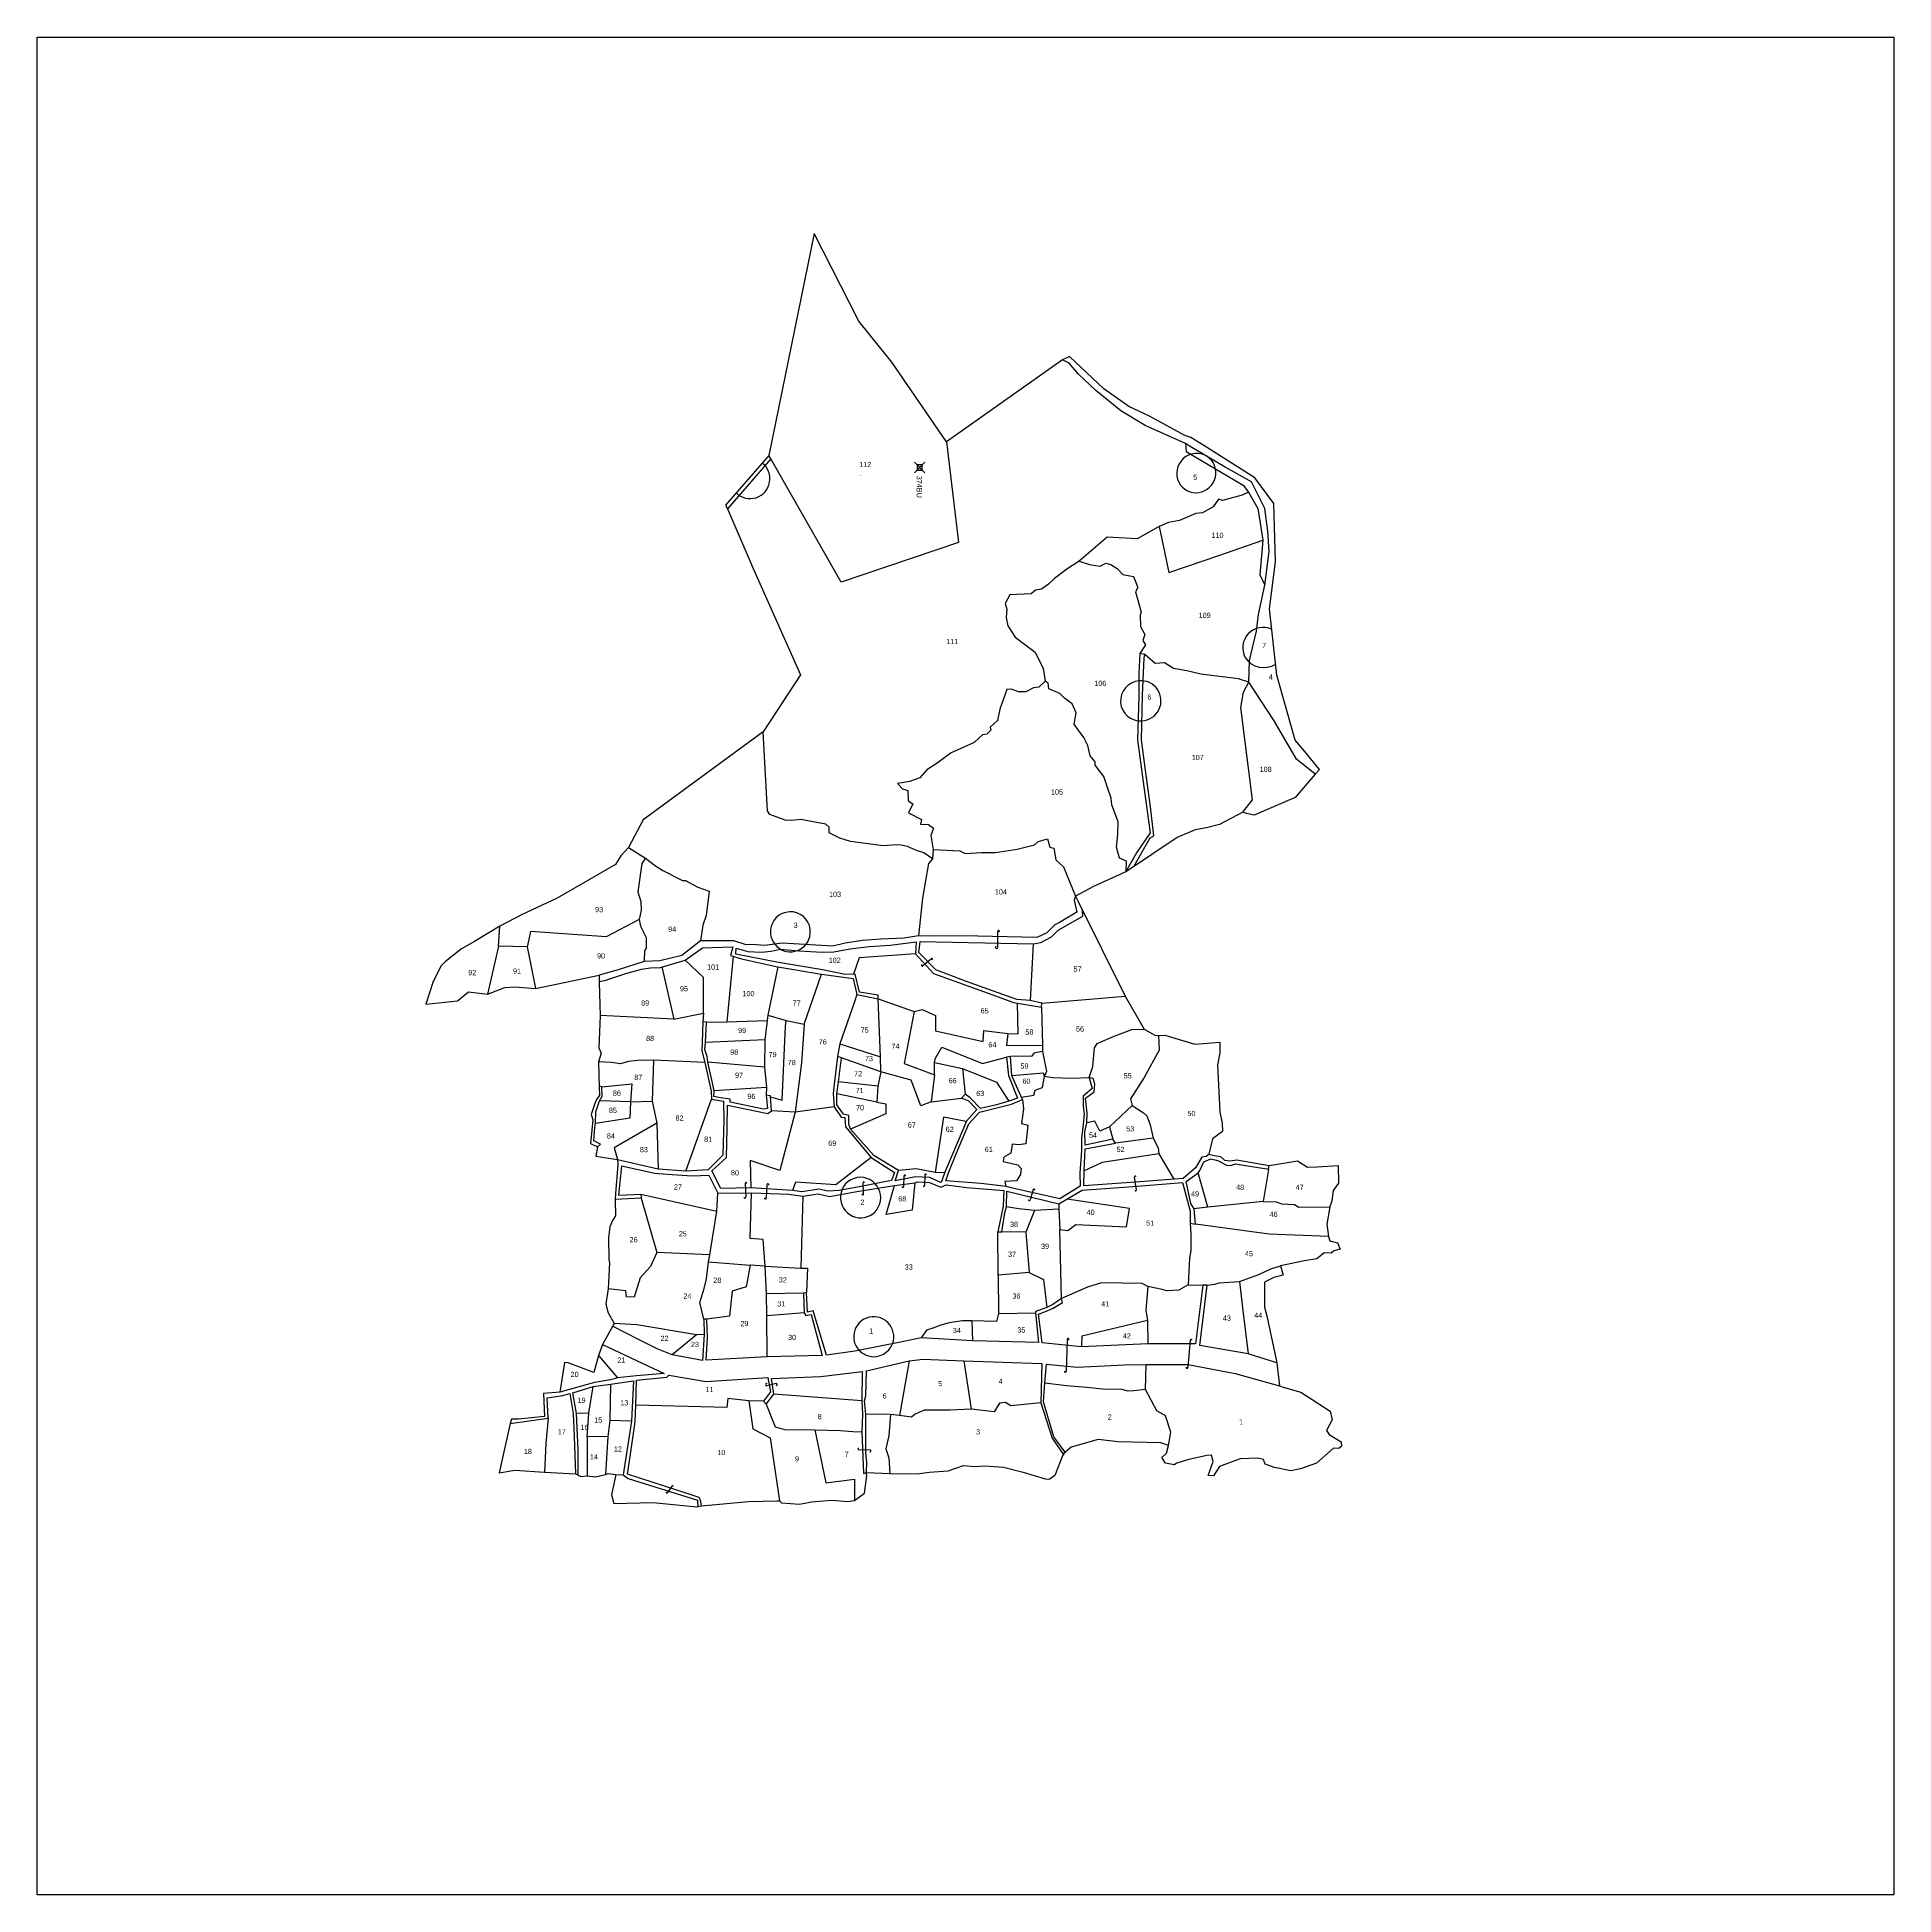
# Model space of a CAD drawing. Extents: x 153578 to 155356, y 177888 to 179666.
import ezdxf

# ---------------------------------------------------------------- set-up
doc = ezdxf.new("R2010")
doc.units = 0
doc.header["$MEASUREMENT"] = 0
doc.header["$PDMODE"] = 67
doc.header["$PDSIZE"] = 5
for name, color, linetype in [('BORDER-B', 3, 'CONTINUOUS'), ('IMAGE', 7, 'CONTINUOUS'), ('LINK', 4, 'CONTINUOUS'), ('NO', 1, 'CONTINUOUS'), ('PARCEL', 6, 'CONTINUOUS'), ('ROAD', 2, 'CONTINUOUS'), ('TRIG-P', 2, 'CONTINUOUS'), ('TRIG-T', 1, 'CONTINUOUS')]:
    doc.layers.add(name, color=color, linetype=linetype)
picture_1 = doc.add_image_def('image1.tif', size_in_pixel=(8477, 8481))

msp = doc.modelspace()

# ---------------------------------------------------------------- linework, layer by layer
at = {"layer": 'BORDER-B'}
for points in [[(154806.3, 178965.3), (154792.2, 178982.4), (154782.8, 178993.2), (154765.4, 179055.6), (154758.4, 179118.9), (154764, 179163.9), (154762.6, 179219.7), (154744.3, 179244.5), (154695.5, 179275.5), (154682.9, 179283), (154677.2, 179284.9), (154643.5, 179303.6), (154623.6, 179312.8), (154599.7, 179329.7), (154566.9, 179360.6), (154560.3, 179357.3), (154449.1, 179279), (154396.6, 179355), (154365.1, 179394.4), (154322.5, 179478.3), (154279.1, 179265.9), (154237.4, 179218.1), (154239.3, 179214.8), (154264.1, 179157.6), (154309.2, 179055.9), (154273.6, 179001.1), (154158.6, 178917.1), (154144.7, 178890.6), (154137.2, 178882.6), (154132.1, 178874.1), (154076.2, 178841.8), (154042.9, 178826.3), (154021.4, 178815.1), (153997, 178800.5), (153984.8, 178793.5), (153969.3, 178781.3), (153965.1, 178777.1), (153957.6, 178762.1), (153950.5, 178740.5), (153981, 178743.8), (153991.3, 178752.2), (154009.6, 178749.9), (154026.1, 178756.4), (154035.4, 178756.9), (154055.6, 178755.5), (154116.6, 178768.2), (154116.6, 178761.1), (154117.5, 178729.7), (154116.1, 178698.8), (154118.5, 178693.6), (154115.7, 178685.2), (154116.4, 178660.2), (154116.8, 178653.4), (154113.9, 178649.1), (154112.5, 178645.5), (154108.9, 178634.8), (154110.3, 178629.7), (154108.2, 178607.1), (154115, 178603.9), (154113.2, 178595), (154134, 178591.7), (154134.4, 178586.7), (154132.2, 178559.1), (154131.9, 178553.3), (154132.2, 178537.9), (154129.3, 178533.3), (154126.8, 178527.2), (154125.4, 178517.1), (154125.8, 178495.6), (154126.5, 178492.7), (154125, 178468), (154122.9, 178453.6), (154124.7, 178445.7), (154130.7, 178434.7), (154119.6, 178414.6), (154116, 178404.2), (154111.4, 178387.7), (154086.9, 178397), (154083.4, 178397.4), (154078.7, 178369), (154063.3, 178367.6), (154064, 178345.7), (154039.2, 178343.2), (154032.4, 178343.2), (154031.3, 178338.9), (154020.6, 178291.6), (154035.6, 178294.4), (154064.3, 178292.3), (154093.8, 178290.8), (154098.8, 178288.3), (154104.9, 178289), (154113.1, 178288), (154122.5, 178290.1), (154125, 178291.2), (154132.5, 178290.1), (154128.2, 178270.7), (154130.4, 178262.5), (154168.1, 178263.2), (154210, 178259.3), (154214.3, 178260), (154259.6, 178264.3), (154286.5, 178265), (154289.3, 178265), (154291.1, 178262.9), (154308.4, 178261.8), (154319.9, 178263.9), (154338.9, 178265.4), (154354.7, 178264.2), (154360.9, 178265.3), (154370.6, 178272.3), (154372.7, 178288.9), (154372, 178292.1), (154394.7, 178291), (154420.9, 178290.8), (154432.4, 178292.4), (154450.7, 178293.5), (154465.5, 178298.9), (154476, 178297.7), (154485.7, 178298.4), (154503.5, 178297), (154522.5, 178292.4), (154543.5, 178286.1), (154548, 178285.6)], [(154806.3, 178965.3), (154802.1, 178960.6), (154783, 178938.4), (154743.6, 178921.3), (154736.4, 178922.9), (154732.7, 178924.4), (154710.5, 178912.5), (154698, 178909.4), (154687.1, 178907.3), (154670.1, 178900.1), (154621.4, 178867.5), (154589.8, 178853), (154572.5, 178844), (154575.1, 178838.8), (154620.2, 178748.2), (154638.3, 178716.6), (154649.2, 178710.4), (154658, 178710.9), (154687, 178702.1), (154710.8, 178704.2), (154710.8, 178693.9), (154708.7, 178682.5), (154710.9, 178637.5), (154712.9, 178626.6), (154713.2, 178618.4), (154703.7, 178611.6), (154700.4, 178596.8), (154705.4, 178595.5), (154711.3, 178594.5), (154715.2, 178591.2), (154720.5, 178590.6), (154727, 178591.5), (154758.2, 178586), (154785.1, 178590.6), (154794.9, 178584.3), (154804.1, 178584.7), (154824.2, 178586), (154824.5, 178569.2), (154819.2, 178562), (154817.9, 178552.2), (154816, 178546.3), (154813.3, 178529.9), (154815, 178518.1), (154816, 178513.8), (154823.5, 178511.8), (154826.1, 178505.9), (154819.9, 178504.3), (154817.3, 178502), (154810.7, 178502.3), (154803.8, 178496.7), (154792, 178494.8), (154769, 178489.9), (154771.6, 178481), (154762.4, 178478.8), (154753.6, 178474.2), (154753.6, 178450.5), (154755.8, 178442), (154765.4, 178397.1), (154768, 178375.1), (154771.6, 178373.8), (154788.3, 178368.9), (154816.6, 178350.8), (154818.5, 178342.6), (154813, 178332.4), (154815.6, 178328.5), (154827.1, 178321.3), (154827.4, 178317.4), (154824.8, 178315.1), (154819.5, 178315.4), (154803.4, 178301), (154788, 178295.4), (154778.8, 178293.7), (154763.1, 178296.7), (154754.2, 178300), (154752.6, 178304.6), (154747.3, 178305.9), (154730.3, 178305.2), (154710.6, 178297.7), (154704.7, 178288.8), (154699.7, 178289.1), (154704.3, 178302.6), (154702.7, 178308.5), (154698.4, 178308.2), (154679.7, 178304.2), (154669.5, 178301), (154667.2, 178299.3), (154658.7, 178301), (154655.4, 178306.5), (154659.7, 178310.5), (154661.7, 178318), (154654.4, 178320.6), (154613.4, 178321.3), (154594.4, 178323.6), (154568.5, 178316.4), (154560.9, 178309.5), (154552.9, 178289.3), (154548, 178285.6)]]:
    msp.add_lwpolyline(points, dxfattribs=at)
at = {"layer": 'LINK'}
for points in [[(154498.2, 178794.9), (154498.1, 178810)], [(154434.6, 178784), (154426.5, 178777.2)], [(154256.4, 178569), (154256.8, 178555.9)], [(154277.1, 178567.5), (154276.4, 178554.6)], [(154369.6, 178558.5), (154369.2, 178569.6)], [(154408.1, 178566), (154408.5, 178576)], [(154428.4, 178577), (154428, 178566.8)], [(154532.1, 178563), (154529.2, 178553.1)], [(154630.9, 178562.6), (154629, 178574.9)], [(154564.5, 178419.2), (154563.7, 178388.8)], [(154682.5, 178418.7), (154680.3, 178392.8)], [(154286.1, 178377.2), (154277, 178375)], [(154375.9, 178313.6), (154365, 178313.5)], [(154186.4, 178279.3), (154181.5, 178272.6)]]:
    msp.add_lwpolyline(points, dxfattribs=at)
for centre, radius, start, end in [((154497.1, 178794.9), 1.05, 122.5428, 358.3226), ((154498.9, 178810.1), 0.815, 332.1168, 185.2726), ((154425.9, 178777.7), 0.783, 117.0649, 315.1284), ((154435, 178783.6), 0.589, 262.1603, 132.5614), ((154257.1, 178569.1), 0.638, 334.1378, 185.2612), ((154278, 178567.4), 0.948, 339.298, 175.8972), ((154369.9, 178569.6), 0.685, 1.5573, 176.1053), ((154407.2, 178566), 0.904, 188.7765, 356.8523), ((154409.2, 178576.2), 0.733, 330.5983, 192.1042), ((154427.3, 178566.7), 0.734, 192.4025, 8.4043), ((154429.1, 178577.1), 0.695, 353.8363, 183.727), ((154532.8, 178562.8), 0.741, 324.8818, 168.7389), ((154629.8, 178575), 0.864, 16.2403, 188.2791), ((154256, 178555.6), 0.903, 174.1462, 17.7426), ((154275.6, 178554.7), 0.805, 164.0437, 354.8867), ((154368.9, 178558.5), 0.671, 150.9758, 359.1733), ((154528.3, 178553.3), 0.964, 174.5341, 348.4116), ((154630.1, 178562.5), 0.793, 199.9838, 1.5759), ((154565.4, 178419.4), 0.946, 324.4912, 190.0706), ((154683.3, 178418.7), 0.768, 354.8325, 176.6983), ((154562.9, 178388.8), 0.85, 150.8962, 358.2721), ((154679.4, 178392.6), 0.894, 158.8557, 13.5194), ((154277, 178376.1), 1.12, 74.2124, 269.3921), ((154286.1, 178376.3), 0.852, 239.7485, 89.1905), ((154365, 178314.3), 0.861, 91.4597, 266.1017), ((154375.8, 178312.7), 0.867, 260.9629, 84.4809), ((154186.9, 178278.9), 0.575, 349.6996, 138.129), ((154181.1, 178273), 0.52, 143.3156, 319.3892)]:
    msp.add_arc(centre, radius, start, end, dxfattribs=at)
at = {"layer": 'PARCEL'}
for points in [[(154449.1, 179279), (154460.6, 179182.6), (154348.1, 179144.4), (154280.8, 179262.5)], [(154738.1, 179230.8), (154732.3, 179227.9), (154713.3, 179222.6), (154709.5, 179224.1), (154704.5, 179216.5), (154694.3, 179210.8), (154687.8, 179210.4), (154672.2, 179203.5), (154661.5, 179201.6), (154652.8, 179197.8), (154631.8, 179186), (154602.9, 179187.5), (154576.2, 179164.7), (154564.4, 179157.1), (154552.6, 179148), (154546.9, 179142.6), (154546.9, 179142.6), (154540.1, 179137.7), (154534.4, 179136.9), (154530.2, 179133.5), (154509.6, 179132.4), (154509.6, 179132.4), (154505.4, 179124), (154506.9, 179118.7), (154506.9, 179118.7), (154506.2, 179110.7), (154507.7, 179102.7), (154514.9, 179092), (154534, 179077.6), (154541.6, 179061.9), (154543.5, 179049.8), (154537.4, 179044.1), (154532.5, 179043.3), (154525.2, 179039.5), (154518.4, 179039.5), (154511.1, 179042.2), (154506.8, 179041.6), (154500.1, 179023), (154497.8, 179012.1), (154490.8, 179005.6), (154491.4, 179002.8), (154487.7, 178998.9), (154483.5, 178998.3), (154480.1, 178995.2), (154475.6, 178991), (154465.8, 178986.4), (154453.4, 178981), (154440.2, 178971.2), (154430.1, 178964.8), (154423.6, 178957.2), (154413.8, 178953.8), (154402, 178951.8), (154406.8, 178946.5), (154412.1, 178945.1), (154412.4, 178935), (154416.9, 178932.2), (154412.7, 178923.5), (154425, 178917.3), (154424.2, 178912.8), (154431.8, 178912.5), (154436.6, 178909.1), (154434, 178901.8), (154436.3, 178888.6), (154461.8, 178887.2), (154466.9, 178884.7), (154482.6, 178885.8), (154496.1, 178885.6), (154516.6, 178888.9), (154533.2, 178893.1), (154536.9, 178896.2), (154545.8, 178898.8), (154548.1, 178890.9), (154551.7, 178889.8), (154553.7, 178878.8), (154561, 178871.8), (154572.5, 178844)], [(154652.8, 179197.8), (154662, 179153.9), (154709.7, 179170.2), (154751.9, 179184.7)], [(154576.2, 179164.7), (154586.1, 179161.5), (154596.2, 179159.8), (154601.6, 179162.7), (154606.3, 179161.5), (154612.5, 179157.6), (154617.9, 179151.7), (154628, 179150), (154632.2, 179139.3), (154629.9, 179135.1), (154635.6, 179115.8), (154634.4, 179112.9), (154634.7, 179102), (154638.9, 179094.4), (154637.2, 179088.8), (154639.5, 179084.6), (154634.1, 179076.3)], [(154732.7, 178924.4), (154742, 178936.1), (154731, 179024.4), (154733.4, 179039.2), (154738.6, 179048.7), (154728.7, 179052), (154692.5, 179056.3), (154679.2, 179059.6), (154666.4, 179062), (154657.9, 179067.2), (154648.8, 179066.7), (154639, 179075.3)], [(154621, 178867.3), (154621.4, 178877.4), (154614.7, 178880.2), (154611.9, 178890.9), (154613, 178903), (154613.6, 178915), (154607.4, 178931.3), (154606.8, 178937.8), (154603.4, 178947.1), (154599.8, 178958.3), (154591.4, 178969.2), (154591.4, 178972.6), (154586.6, 178978.2), (154584.3, 178988.1), (154580.7, 178995.9), (154575.3, 179003.2), (154571.4, 179008.6), (154573.1, 179019.5), (154569.4, 179027.9), (154562.1, 179033.6), (154557.6, 179037.8), (154547, 179042.3), (154546.4, 179048), (154543.5, 179049.8)], [(154802.1, 178960.6), (154784.2, 178975.1), (154762.9, 179011.6), (154738.6, 179048.7)], [(154435.6, 178879.5), (154427.5, 178885.2), (154420.5, 178887.7), (154411.8, 178891.3), (154404.2, 178893), (154397.1, 178892.7), (154388.2, 178892.2), (154374.1, 178894.1), (154357.2, 178896.1), (154346.9, 178899.5), (154336.7, 178904.5), (154336.7, 178909.9), (154333.6, 178912.7), (154321.3, 178914.9), (154309.5, 178917.2), (154300.5, 178916.3), (154294.6, 178916.6), (154280, 178922.2), (154277.7, 178925.6), (154273.6, 179001.1)], [(154144.7, 178890.6), (154160.7, 178880.3), (154170.4, 178872.9), (154177.3, 178868.5), (154196.3, 178858.8), (154199.1, 178859), (154210.9, 178852.5), (154221.9, 178848.5), (154218.9, 178825.5), (154215.7, 178816.2), (154213.5, 178801.2)], [(154436.3, 178888.6), (154435.6, 178879.5), (154431.7, 178875.3), (154426.1, 178841.9), (154422.2, 178806)], [(154160.7, 178880.3), (154157.3, 178875.3), (154153.5, 178848), (154156.4, 178838.8), (154156.6, 178830.5), (154154.7, 178821.4), (154123.1, 178805), (154050.6, 178809.9), (154047.6, 178795.5), (154020, 178796), (154021.4, 178815.1)], [(154154.7, 178821.4), (154156.1, 178815), (154161.4, 178804.2), (154161.4, 178793.7), (154159.9, 178791.7), (154159.5, 178781.4)], [(154020, 178796), (154009.6, 178749.9)], [(154047.6, 178795.5), (154055.6, 178755.5)], [(154532.2, 178798.3), (154529.2, 178743.9)], [(154188.1, 178726.2), (154216.4, 178731.8), (154216.5, 178766.1), (154199, 178782.7)], [(154244.7, 178786.4), (154238.8, 178723.5)], [(154419.3, 178788.8), (154365.6, 178784.9), (154360, 178769.2)], [(154176.5, 178776.1), (154188.1, 178726.2), (154117.5, 178729.7)], [(154287.6, 178776.1), (154278, 178729.9), (154277.3, 178724.8)], [(154278, 178729.9), (154295.7, 178724.9), (154312.7, 178721.4), (154329.3, 178769.2)], [(154363.3, 178749.7), (154361, 178742.6), (154346.8, 178702.4), (154344.8, 178690.3)], [(154346.8, 178702.4), (154385.8, 178689.9), (154383.5, 178745.7), (154418.1, 178733.4), (154408.6, 178683.6), (154437.5, 178672.9), (154437.6, 178684.5), (154464.4, 178678.7), (154497, 178665.8), (154508.7, 178647.5)], [(154507.7, 178712.5), (154517.6, 178712.1), (154517.2, 178741.5)], [(154540.5, 178741.5), (154620.2, 178748.2)], [(154216.4, 178731.8), (154215.6, 178723.6)], [(154219.4, 178723.3), (154238.8, 178723.5), (154277.3, 178724.8), (154275.1, 178706.2), (154274.8, 178680.2), (154220.4, 178684.8)], [(154280.5, 178651.8), (154291.7, 178648.4), (154295, 178719.5), (154295.7, 178724.9)], [(154418.1, 178733.4), (154425.9, 178735.5), (154438.5, 178729.6), (154438.4, 178714.8), (154484.1, 178704.6), (154484.8, 178715.3), (154507.7, 178712.5), (154506.6, 178701), (154540.9, 178701.1), (154540.9, 178695.1), (154532.7, 178693.6), (154530.7, 178690.7), (154510.2, 178690.3)], [(154540.2, 178737.7), (154540.9, 178701.1)], [(154275.1, 178706.2), (154218.2, 178703.6)], [(154312.7, 178721.4), (154310.3, 178684.2), (154304.3, 178636.9), (154281.4, 178638.2)], [(154520.8, 178651.3), (154532.7, 178653.4), (154534, 178658), (154540.9, 178660.8), (154542.9, 178671.4), (154550.7, 178670.3), (154569.5, 178669.7), (154585.8, 178670.3), (154589.3, 178680.9), (154590.7, 178698.8), (154593.3, 178702.7), (154609.6, 178709.7), (154626.5, 178716.3), (154638.3, 178716.6)], [(154652.1, 178710.6), (154652.8, 178696.3), (154638.2, 178670.4), (154625.4, 178649.9), (154626.8, 178643.5), (154605.1, 178623.1), (154596, 178618.8), (154591, 178628.5), (154583.6, 178626.8)], [(154386.2, 178675.6), (154348.4, 178689.2)], [(154434.5, 178646.9), (154424.6, 178643.2), (154415.2, 178667.6), (154386.2, 178675.6), (154385.8, 178689.9)], [(154437.6, 178684.5), (154438.5, 178688.8), (154444.5, 178699.2), (154483.5, 178683.6), (154506.6, 178689.7)], [(154540.9, 178695.1), (154544.8, 178675.9), (154542.9, 178671.4), (154541.8, 178674.4), (154511.7, 178671.9)], [(154217.7, 178684.6), (154168.6, 178686.9), (154153.1, 178686.6), (154144.6, 178685.5), (154136.9, 178683.4), (154128.1, 178684.5), (154115.7, 178685.2)], [(154168.6, 178686.9), (154167.2, 178647.5), (154171.7, 178626.4), (154172.9, 178582.5)], [(154274.8, 178680.2), (154276.8, 178660.7), (154276.5, 178653.3)], [(154386.2, 178675.6), (154383.4, 178662), (154382.3, 178646.6), (154390.9, 178645.1), (154390.9, 178635.6), (154357.3, 178620.8)], [(154437.5, 178672.9), (154434.5, 178646.9), (154463.5, 178650.4)], [(154464.4, 178678.7), (154467.1, 178654.3)], [(154118.9, 178661.3), (154147.7, 178664.1), (154146.6, 178647), (154116.9, 178647.8)], [(154276.8, 178660.7), (154226.7, 178657.4)], [(154382.3, 178646.6), (154344.2, 178654.6)], [(154383.4, 178662), (154345.8, 178666.2)], [(154146.6, 178647), (154145.7, 178631.4), (154112.9, 178626.2)], [(154146.6, 178647), (154167.2, 178647.5)], [(154199.6, 178580.7), (154224, 178649.4)], [(154341.6, 178642.3), (154304.3, 178636.9), (154289.4, 178581.1), (154261, 178590.8), (154261.7, 178564.5)], [(154521.7, 178649.3), (154522.9, 178640.1), (154520.8, 178626.3), (154526.8, 178624.6), (154525, 178606.6), (154518.3, 178605.9), (154512, 178606.3), (154510.6, 178597.8), (154503.9, 178594), (154503.2, 178589.7), (154517.3, 178586.6), (154520.5, 178583.1), (154519.8, 178577.4), (154516.2, 178571.4), (154505, 178570.7), (154505.8, 178565.8)], [(154626.8, 178643.5), (154637.6, 178636.4), (154640.8, 178633.4), (154644, 178624.8), (154646.9, 178612), (154610.8, 178607.3)], [(154171.7, 178626.4), (154130.9, 178602.8), (154134, 178591.7)], [(154468, 178628), (154446.2, 178632.4), (154438.1, 178579.2), (154447.4, 178579.5)], [(154605.1, 178623.1), (154608.4, 178611.3)], [(154646.9, 178612), (154651.6, 178602.8), (154652.3, 178597.3), (154598.1, 178589), (154580.8, 178581)], [(154377, 178593.6), (154343, 178567.6), (154304.6, 178570.1), (154301.7, 178562.2)], [(154438.1, 178579.2), (154420.1, 178582.7), (154403.1, 178581.1)], [(154652.3, 178597.3), (154666.6, 178572.8)], [(154757.5, 178582.1), (154752.4, 178551.6), (154764.9, 178551.3), (154770.1, 178549.4), (154782.2, 178548.5), (154786.5, 178546.1), (154816, 178546.3)], [(154418.9, 178569.4), (154416.3, 178543.3), (154391.3, 178539.1), (154399.2, 178566.8)], [(154752.4, 178551.6), (154699.3, 178546), (154690, 178578.9)], [(154156.5, 178558.5), (154229.2, 178542.2)], [(154156.7, 178554.8), (154171.8, 178502.7)], [(154216.7, 178439), (154213, 178454.9), (154216.9, 178468.2), (154219.3, 178477.4), (154221.1, 178493.9), (154222.5, 178500.3), (154229.2, 178542.2), (154230.2, 178559.4)], [(154277.3, 178402.7), (154277.1, 178442.2), (154276.7, 178463), (154275.3, 178489.7), (154273.5, 178515.1), (154261.2, 178516.1), (154262.5, 178559.9)], [(154311.5, 178556.7), (154309.6, 178487.7), (154315.9, 178487.7), (154315.1, 178464.3)], [(154556.6, 178544.2), (154533.4, 178542.8), (154518, 178544.4), (154506.6, 178546.4)], [(154556.7, 178549.2), (154556.6, 178544.2), (154557.6, 178524.8)], [(154641.8, 178470.1), (154636.4, 178472.9), (154597.6, 178473.6), (154584.1, 178469.5), (154559.3, 178458.7), (154557.6, 178524.8), (154565.2, 178523.6), (154572.9, 178529.4), (154621.5, 178527.2), (154624.2, 178544.7), (154564.5, 178553.9)], [(154699.3, 178546), (154686, 178544.5)], [(154533.4, 178542.8), (154525, 178522.2), (154502, 178522.4)], [(154682.3, 178530.7), (154683, 178520.2), (154683, 178504.7), (154681.9, 178497.1), (154680.5, 178471.7), (154694.4, 178471.5)], [(154815, 178518.1), (154758, 178520.3), (154687.5, 178529.7)], [(154528.3, 178483.4), (154498.6, 178481), (154498.2, 178522.6)], [(154525, 178522.2), (154528.3, 178483.4), (154542, 178476.7), (154545, 178450)], [(154222.5, 178500.3), (154171.8, 178502.7), (154165.5, 178489.4), (154155.9, 178478.4), (154150, 178459.8), (154142.6, 178460.1), (154141.9, 178466.1), (154125, 178468)], [(154221.1, 178493.9), (154261.2, 178490.4)], [(154275.3, 178489.7), (154261.2, 178490.4), (154257.4, 178469.7), (154244, 178465.8), (154241.2, 178441.8), (154219.5, 178439)], [(154275.3, 178489.7), (154309.6, 178487.7)], [(154498.6, 178481), (154498.9, 178444.4), (154534.3, 178444.9)], [(154698.6, 178471.5), (154706, 178472.4), (154710.2, 178473.8), (154729.7, 178474.9), (154748, 178481.6), (154759.7, 178487.1), (154769, 178489.9)], [(154729.7, 178474.9), (154732.5, 178449.8), (154737.8, 178405.7)], [(154312, 178463.6), (154276.7, 178463)], [(154680.5, 178471.7), (154671.6, 178466.6), (154665.8, 178466.3), (154660.1, 178466), (154655.6, 178467.4), (154641.8, 178470.1), (154639.8, 178447.6), (154641.5, 178437.7), (154641.8, 178415.1)], [(154312.7, 178444.9), (154277.1, 178442.2)], [(154498.9, 178444.4), (154497, 178436.5), (154473.2, 178437.4), (154464.4, 178437.2), (154451.7, 178435.5), (154443.5, 178433.1), (154435.9, 178430.2), (154429.9, 178428.3), (154424.8, 178421)], [(154209.8, 178423.9), (154152.4, 178433.4), (154130.7, 178434.7)], [(154217, 178424.1), (154209.8, 178423.9), (154186.5, 178404.7)], [(154473.2, 178437.4), (154474, 178418.2)], [(154641.5, 178437.7), (154578.7, 178422.5), (154578.3, 178412.3)], [(154116, 178404.2), (154134.1, 178382.6)], [(154413.2, 178399), (154404.1, 178346.7)], [(154465.6, 178399), (154472.6, 178352.6)], [(154661.7, 178318), (154663.8, 178330.8), (154658.9, 178346.4), (154650.6, 178351), (154639.5, 178371.4), (154640.4, 178395.4)], [(154106.7, 178349), (154110.7, 178374.3)], [(154127.4, 178376.6), (154126.7, 178341.7), (154124.8, 178326.4), (154122.5, 178290.1)], [(154639.5, 178371.4), (154628.5, 178370.3), (154623.1, 178369.8), (154616.9, 178371.4), (154598.6, 178371.7), (154583.5, 178373.3), (154563.9, 178374.9), (154543.1, 178377.7)], [(154273.8, 178360.2), (154259.9, 178360.6), (154239.7, 178363), (154238.6, 178354.4), (154151.5, 178356.6)], [(154259.9, 178360.6), (154263.6, 178333.9), (154280.1, 178325.3), (154289.3, 178265)], [(154276.5, 178357.4), (154284.9, 178335.8), (154294.1, 178333.1), (154323.1, 178332.9), (154347.4, 178332.1), (154359.5, 178331.2), (154368, 178330.9)], [(154368, 178360.8), (154283.7, 178366.9)], [(154539.5, 178358.9), (154510.8, 178355.8), (154505.7, 178359), (154499.8, 178358.5), (154494.6, 178350.2), (154472.6, 178352.6), (154452.6, 178351.8), (154427.6, 178351.8), (154419.2, 178348), (154415.7, 178345), (154404.1, 178346.7), (154395.3, 178347.7), (154371.9, 178348)], [(154067.5, 178344), (154065.5, 178319.7), (154064.3, 178292.3)], [(154104.9, 178326.1), (154106.7, 178349), (154094.7, 178348.6)], [(154147.3, 178341.1), (154126.7, 178341.7)], [(154323.1, 178332.9), (154333.4, 178282), (154360.9, 178285.8), (154360.9, 178265.3)], [(154395.3, 178347.7), (154393.9, 178327), (154392.3, 178320.3), (154391, 178314.6), (154393.9, 178306), (154394.7, 178291)], [(154124.8, 178326.4), (154104.9, 178326.1), (154104.9, 178289)], [(154132.5, 178290.1), (154139.6, 178289.8)]]:
    msp.add_lwpolyline(points, dxfattribs=at)
for centre, radius, start, end in [((154261, 179243.5), 19, 225.6645, 52.0987), ((154688.7, 179248.6), 19.2, 67.9694, 215.4934), ((154688, 179249.2), 19, 218.1042, 65.3586), ((154752.2, 179081.7), 19.5, 64.6818, 208.1723), ((154753, 179084.1), 21.4, 212.8814, 301.8197), ((154634.9, 179030.8), 19.2, 94.5253, 273.8915), ((154635.3, 179030.9), 19.2, 272.5058, 95.911), ((154299.6, 178809.7), 19.1, 156.3914, 345.997), ((154299.6, 178809.8), 19.1, 345.6595, 156.729), ((154366.7, 178555.6), 19.1, 42.3973, 194.9281), ((154366.9, 178555.1), 19.2, 193.3388, 43.9865), ((154379.4, 178422), 19.2, 339.7368, 176.9667), ((154379.4, 178422.1), 19.2, 177.3301, 339.3734)]:
    msp.add_arc(centre, radius, start, end, dxfattribs=at)
at = {"layer": 'ROAD'}
for points in [[(154738.6, 179048.7), (154739.1, 179069.6), (154745.8, 179097.6), (154747.7, 179113.7), (154753.8, 179141.7), (154758.1, 179174), (154756.7, 179193.5), (154753.8, 179214.9), (154741, 179240.5), (154715.8, 179254.7), (154683.9, 179273.5), (154677.8, 179277.3), (154639.3, 179294.4), (154616, 179308.6), (154592.2, 179328.1), (154575.6, 179343.8), (154566.6, 179354.2), (154560.3, 179357.3)], [(154677.8, 179277.3), (154678.7, 179269.7), (154733.3, 179237.4), (154738.1, 179230.8), (154747.1, 179215.1), (154751.9, 179184.7), (154749, 179151.5), (154753.8, 179141.7)], [(154280.8, 179262.5), (154239.3, 179214.8)], [(154280.8, 179262.5), (154279.1, 179265.9)], [(154628.4, 178872.2), (154644, 178899.7), (154647.7, 178901.5), (154644.5, 178929.5), (154639.4, 178966.8), (154635.9, 178993.6), (154636.6, 179036.2), (154638.2, 179072), (154639, 179075.3), (154634.1, 179076.3), (154633.4, 179057), (154633.3, 179035.4), (154632, 178993.5), (154638.1, 178948.6), (154644.1, 178904.5), (154631, 178885.5), (154621.5, 178868.5), (154621, 178867.3)], [(154572.5, 178844), (154571.3, 178839.9), (154573.8, 178828.5), (154557.3, 178818.7), (154552.9, 178816.5), (154545.3, 178808.7), (154535.6, 178804.3), (154479, 178805.5), (154422.2, 178806), (154408.5, 178803.8), (154386.1, 178802.6), (154369.1, 178801.4), (154352.2, 178798.8), (154340.2, 178796.1), (154291.8, 178798.8), (154274.7, 178796.6), (154263.1, 178797.6), (154257.3, 178797.3), (154245.6, 178801), (154213.5, 178801.2), (154195.7, 178787.2), (154174.6, 178781.8), (154159.5, 178781.4), (154134.7, 178773.4), (154116.6, 178768.1)], [(154116.6, 178762.1), (154122.8, 178763.4), (154141.9, 178769.9), (154156.9, 178774.1), (154165.5, 178775.3), (154175.3, 178775.7), (154199, 178782.7), (154215.4, 178794.3), (154244.4, 178795.2), (154242.4, 178787.2), (154252.7, 178783.8), (154287.6, 178776.1), (154329.3, 178769.2), (154359.6, 178764.9), (154363.3, 178749.7), (154383.5, 178745.7), (154383.8, 178749.1), (154365.7, 178751.8), (154361.7, 178769.2), (154351.9, 178769), (154330.3, 178773.3), (154288.1, 178780.2), (154247.4, 178788.2), (154247.7, 178794), (154258.8, 178790.8), (154272, 178790.2), (154281.1, 178791.1), (154289.9, 178793), (154307.7, 178791.6), (154330, 178790.2), (154341.1, 178790.5), (154356.7, 178793.4), (154375.1, 178795.8), (154395.1, 178797.1), (154420.1, 178800.1), (154419.3, 178788.8), (154436.7, 178769.8), (154492.6, 178749.8), (154513.2, 178742.1), (154540.2, 178737.7), (154540.5, 178741.5), (154529.2, 178743.9), (154516.5, 178745), (154467.3, 178762.6), (154439, 178773.4), (154422.5, 178789.8), (154424, 178800.4), (154532.2, 178798.3), (154539.5, 178799.4), (154549.7, 178805), (154556, 178811.4), (154579.6, 178824.6), (154579.4, 178830.1)], [(154700.5, 178596.8), (154697.7, 178594.7), (154693.6, 178593.9), (154687.6, 178583.8), (154675.6, 178573.5), (154634.1, 178570.3), (154580.6, 178566.4), (154580.8, 178581), (154581.7, 178601.8), (154610.8, 178607.3), (154608.4, 178611.3), (154581.9, 178605.4), (154581.4, 178618.3), (154583.6, 178626.8), (154583.7, 178636.2), (154582.3, 178650.4), (154590.4, 178656.5), (154591.2, 178664.1), (154589.5, 178669.3), (154585.8, 178670.3), (154588.6, 178659.7), (154579.8, 178652.3), (154580, 178642.4), (154580.9, 178635.3), (154579.8, 178625.1), (154578.2, 178612.1), (154578.2, 178600.3), (154576.9, 178578.7), (154577.1, 178566.2), (154557.5, 178554.1), (154515, 178563.5), (154505.8, 178565.8), (154501.1, 178566.5), (154481.9, 178568.7), (154448.5, 178571.2), (154450.9, 178579), (154458.2, 178597.2), (154470.5, 178625.9), (154480.6, 178637.2), (154511.2, 178644.7), (154521.7, 178649.3), (154511.7, 178671.9), (154510.2, 178690.3), (154506.6, 178689.7), (154508.5, 178672.2), (154517.1, 178650.6), (154508.7, 178647.5), (154497, 178644.2), (154481.6, 178640.7), (154471.7, 178650.7), (154467.1, 178654.3), (154463.5, 178650.4), (154469.7, 178648.2), (154478.2, 178639.5), (154468, 178628), (154465.6, 178622.4), (154447.4, 178579.5), (154445.5, 178574.3), (154444.3, 178570.2), (154443.4, 178569.6), (154433.2, 178574.6), (154419.5, 178575), (154399.8, 178571.3), (154403.1, 178581.1), (154379.4, 178595.6), (154357.3, 178620.8), (154355.6, 178625.6), (154355.5, 178633.8), (154350.6, 178635), (154344, 178644.1), (154344.2, 178654.6), (154345.8, 178666.2), (154348.4, 178689.2), (154344.8, 178690.3), (154341.9, 178666.3), (154340.4, 178654.9), (154341.6, 178642.3), (154348.1, 178632.4), (154351.7, 178631.8), (154352.3, 178623), (154377, 178593.6), (154399.3, 178579.3), (154396.3, 178571.5), (154365.5, 178565.5), (154346.4, 178562.2), (154335.6, 178561.3), (154326.9, 178563.3), (154310.7, 178560.9), (154301.7, 178562.2), (154261.7, 178564.5), (154233, 178563.9), (154224.3, 178581), (154238.5, 178593.6), (154239.2, 178622.2), (154239.3, 178643.8), (154278.1, 178635.9), (154281.4, 178638.2), (154280.4, 178652.6), (154276.5, 178653.3), (154277.8, 178640.6), (154273.7, 178640), (154241.8, 178646.7), (154241.9, 178649.4), (154232.6, 178650.7), (154226.4, 178652.1), (154226.7, 178657.4), (154225.4, 178663.5), (154220.4, 178684.8), (154220, 178690.5), (154217.6, 178697), (154218.2, 178703.6), (154219.4, 178723.3), (154215.6, 178723.6), (154215, 178703.7), (154214.7, 178695.9), (154217.7, 178684.6), (154223.6, 178657), (154224, 178649.4), (154235.7, 178647.6), (154235.8, 178629.4), (154234.8, 178596), (154220.8, 178581.9), (154199.6, 178580.7), (154172.9, 178582.5), (154134, 178591.5)], [(154115, 178603.9), (154117.9, 178606.3), (154111.4, 178609.5), (154112.3, 178622.4), (154112.9, 178626.2), (154113.2, 178637.5), (154116.9, 178647.8), (154119.5, 178652.3), (154118.9, 178661.3), (154116.4, 178662)], [(154137.9, 178585.6), (154135.1, 178557.6), (154156.5, 178558.5), (154156.7, 178554.8), (154131.9, 178553.3)], [(154137.9, 178585.6), (154169.9, 178578.7), (154181.5, 178577.6), (154205.7, 178576.2), (154221.5, 178576.8), (154230.2, 178559.4), (154262.5, 178559.9), (154298.1, 178558.4), (154311.5, 178556.7), (154326.2, 178559), (154337, 178556.4), (154363.3, 178561.1), (154399.2, 178566.8), (154418.9, 178569.4), (154421.2, 178570.4), (154432.9, 178569.8), (154443.8, 178565.1), (154448.9, 178567.4), (154468.4, 178565), (154503.9, 178562.2), (154503.3, 178547.1), (154498.2, 178522.6), (154502, 178522.4), (154504.9, 178540.8), (154506.6, 178546.4), (154506.9, 178561.5), (154556.7, 178549.2), (154578.9, 178562.4), (154627.9, 178565.9), (154675.1, 178569.8), (154682.4, 178542.3), (154682.3, 178530.7), (154687.5, 178529.7), (154686.1, 178544.4), (154683, 178549.6), (154678.5, 178570.8), (154690, 178578.9), (154691.6, 178581.1), (154695.5, 178589.5), (154702.2, 178592.3), (154706.1, 178591.5), (154709.5, 178590.6), (154717.3, 178586.4), (154721, 178585.9), (154725.8, 178587.6), (154741.5, 178585), (154755.7, 178582.7), (154757.5, 178582.1), (154758.1, 178586)], [(154765.4, 178397.1), (154737.8, 178405.7), (154691.7, 178413.7), (154698.6, 178471.5), (154694.4, 178471.5), (154687.5, 178415.1), (154641.8, 178415.1), (154578.3, 178412.3), (154540.6, 178416.1), (154537.1, 178443.5), (154544, 178446.3), (154551.3, 178449.4), (154560, 178454.9), (154559.3, 178458.7), (154551, 178452.8), (154544.4, 178449.7), (154534.3, 178446.3), (154534.3, 178444.9), (154537.1, 178416.5), (154474, 178418.2), (154424.8, 178421), (154406.5, 178417.2), (154361.2, 178408.2), (154334.2, 178404.4), (154321.3, 178446.7), (154316.1, 178445.6), (154315.1, 178464.3), (154312, 178463.6), (154312.7, 178444.9), (154314.4, 178442.5), (154319.6, 178443.2), (154330, 178404), (154277.3, 178402.7), (154219.1, 178399.5), (154220.2, 178421), (154219.5, 178439), (154216.7, 178439), (154217, 178424.1), (154215.3, 178399.2), (154186.5, 178404.7), (154172, 178410.3), (154154, 178419.3), (154129.3, 178432)], [(154119.6, 178414.6), (154178.8, 178386.7), (154152.1, 178384.7), (154134.1, 178382.6), (154127.2, 178380.8), (154111.9, 178378.1), (154088, 178371.5), (154078.7, 178369)], [(154211.1, 178259.4), (154214.4, 178260.2), (154213.6, 178265.7), (154212.2, 178268.2), (154202.8, 178271.3), (154143.7, 178290.4), (154146.2, 178307.3), (154150.9, 178340.5), (154151.5, 178356.6), (154152.1, 178380.4), (154181.4, 178383.2), (154183.1, 178385.2), (154218.9, 178379.1), (154277.9, 178382.9), (154280.7, 178369.4), (154273.8, 178360.2), (154276.5, 178357.4), (154283.7, 178366.9), (154281.5, 178382.1), (154328.9, 178383.8), (154368.3, 178388.8), (154368, 178360.8), (154368.5, 178348), (154368, 178330.9), (154369.6, 178291.2), (154372.4, 178292.1), (154372.7, 178302), (154371.9, 178311.2), (154371.9, 178348), (154370.5, 178360.5), (154371.9, 178365.5), (154372.4, 178389.3), (154413.2, 178399), (154421.5, 178399.9), (154426.2, 178400.4), (154465.6, 178399), (154540.4, 178396.3), (154539.5, 178358.9), (154550.3, 178324.8), (154561.4, 178308.7)], [(154562.8, 178311.5), (154553.7, 178323.7), (154551.7, 178326.2), (154542, 178359.7), (154543.1, 178377.7), (154544.8, 178395.7), (154574.2, 178392.9), (154619.4, 178395.2), (154640.4, 178395.4), (154680.4, 178395.4), (154725.5, 178386.9), (154768, 178375.1)], [(154031.3, 178338.9), (154067.5, 178344), (154066.7, 178363.6), (154081.6, 178365.9), (154088.3, 178367.8), (154091.6, 178348.4), (154092.5, 178326.8), (154093.8, 178290.8)], [(154096.3, 178289.6), (154096.3, 178313.7), (154094.7, 178348.6), (154091.3, 178368.3), (154110.7, 178374.3), (154127.4, 178376.6), (154149.3, 178379.9), (154147.3, 178341.1), (154139.6, 178289.8), (154144.3, 178286.2), (154210.8, 178265.4), (154211.1, 178259.4)]]:
    msp.add_lwpolyline(points, dxfattribs=at)
at = {"layer": 'TRIG-P'}
msp.add_point((154423.4, 179254.3), dxfattribs=at)

# ---------------------------------------------------------------- texts
at = {"layer": 'NO'}
for s, p in [('112', (154365.5, 179254.7)), ('.', (154365.5, 179246.4)), ('5', (154685.3, 179242.5)), ('110', (154702.8, 179186.9)), ('109', (154690.5, 179110.2)), ('111', (154448.8, 179085.2)), ('7', (154751.3, 179081.4)), ('106', (154590.6, 179045.2)), ('4', (154757.8, 179051.3)), ('6', (154641.5, 179032)), ('107', (154683.9, 178974.1)), ('108', (154748.9, 178962.8)), ('105', (154549.1, 178941.1)), ('103', (154336.6, 178843.2)), ('104', (154495.4, 178845.5)), ('93', (154112.6, 178828.5)), ('94', (154182.6, 178809.8)), ('3', (154302.7, 178813.5)), ('90', (154114.5, 178784.2)), ('101', (154219.8, 178773.5)), ('102', (154336.3, 178780)), ('57', (154570.7, 178771.6)), ('92', (153991.1, 178768.2)), ('91', (154034, 178769.6)), ('89', (154156.7, 178739.1)), ('95', (154193.9, 178752.8)), ('100', (154253.7, 178748.1)), ('77', (154301.8, 178739.1)), ('65', (154481.7, 178731.6)), ('88', (154161.4, 178705.2)), ('99', (154249.5, 178712.8)), ('76', (154326.7, 178701.9)), ('75', (154366.8, 178713.2)), ('58', (154524.6, 178711.3)), ('56', (154573.1, 178714.2)), ('98', (154241.9, 178692)), ('79', (154278.7, 178689.7)), ('73', (154371, 178685.9)), ('74', (154396.4, 178697.7)), ('64', (154489.2, 178699.1)), ('87', (154150.1, 178668)), ('97', (154246.6, 178669.9)), ('78', (154297, 178682.1)), ('72', (154360.6, 178671.3)), ('66', (154451.1, 178664.7)), ('59', (154519.9, 178678.8)), ('55', (154618.8, 178669.4)), ('86', (154129.6, 178652.8)), ('96', (154258.4, 178649.7)), ('71', (154362.1, 178655.3)), ('63', (154477.5, 178652.5)), ('60', (154521.8, 178664.2)), ('85', (154125.8, 178636.3)), ('82', (154189.6, 178628.9)), ('70', (154362.5, 178638.8)), ('50', (154679.8, 178633.3)), ('84', (154123.9, 178611.8)), ('67', (154412, 178622.3)), ('62', (154448.3, 178618.1)), ('54', (154585.5, 178612.6)), ('53', (154621.2, 178618.6)), ('83', (154155.5, 178598.7)), ('81', (154217, 178608.7)), ('69', (154335.9, 178604.8)), ('61', (154485.7, 178598.9)), ('52', (154611.9, 178598.9)), ('80', (154242.7, 178576.5)), ('27', (154188, 178562.9)), ('48', (154726.4, 178562.6)), ('47', (154783.4, 178562.6)), ('2', (154366.6, 178548.3)), ('68', (154402.8, 178551.6)), ('49', (154683.2, 178556.3)), ('38', (154509.9, 178527.2)), ('40', (154583.2, 178538.6)), ('51', (154640.2, 178528.3)), ('46', (154758.4, 178536.7)), ('26', (154145.6, 178512.5)), ('25', (154192.7, 178518.1)), ('39', (154539.6, 178506.1)), ('37', (154508, 178498.5)), ('45', (154734.9, 178499.1)), ('28', (154225.8, 178473.6)), ('32', (154288.5, 178474)), ('33', (154409.1, 178486.3)), ('24', (154197.1, 178458.5)), ('36', (154512.2, 178458.5)), ('31', (154287, 178451)), ('41', (154597.3, 178451)), ('43', (154713.7, 178437.4)), ('44', (154743.8, 178440.2)), ('22', (154175.3, 178418)), ('29', (154251.7, 178432.1)), ('30', (154297.4, 178418.9)), ('1', (154375.1, 178425.1)), ('34', (154455.2, 178425.5)), ('35', (154516.9, 178426)), ('42', (154618, 178420.4)), ('23', (154204.4, 178412.1)), ('20', (154089.1, 178383.5)), ('21', (154133.8, 178397.2)), ('11', (154218.3, 178369)), ('6', (154387.9, 178362.9)), ('5', (154441.1, 178374.7)), ('4', (154499, 178377)), ('19', (154095.8, 178358.7)), ('13', (154136.8, 178356.3)), ('17', (154076.9, 178328.5)), ('16', (154098.6, 178332.8)), ('15', (154111.8, 178339.8)), ('8', (154325.7, 178343.1)), ('3', (154477.4, 178328.5)), ('2', (154603.4, 178342.7)), ('1', (154729.2, 178338)), ('18', (154044.4, 178309.7)), ('12', (154130.6, 178312)), ('14', (154107.6, 178304.5)), ('10', (154229.6, 178308.7)), ('9', (154304, 178302.6)), ('7', (154351.6, 178306.9))]:
    msp.add_text(s, height=5, dxfattribs=at).set_placement(p)
at = {"layer": 'TRIG-T'}
msp.add_text('374BU', height=5, rotation=270, dxfattribs=at).set_placement((154420.5, 179246.4))

# ---------------------------------------------------------------- pictures from other files: only their frames are drawn
at = {"layer": 'IMAGE'}
image = msp.add_image(picture_1, insert=(153578.3, 177887.7), size_in_units=(1777.9, 1778.7), dxfattribs=at)
image.dxf.flags = 15

doc.saveas('drawing.dxf')
